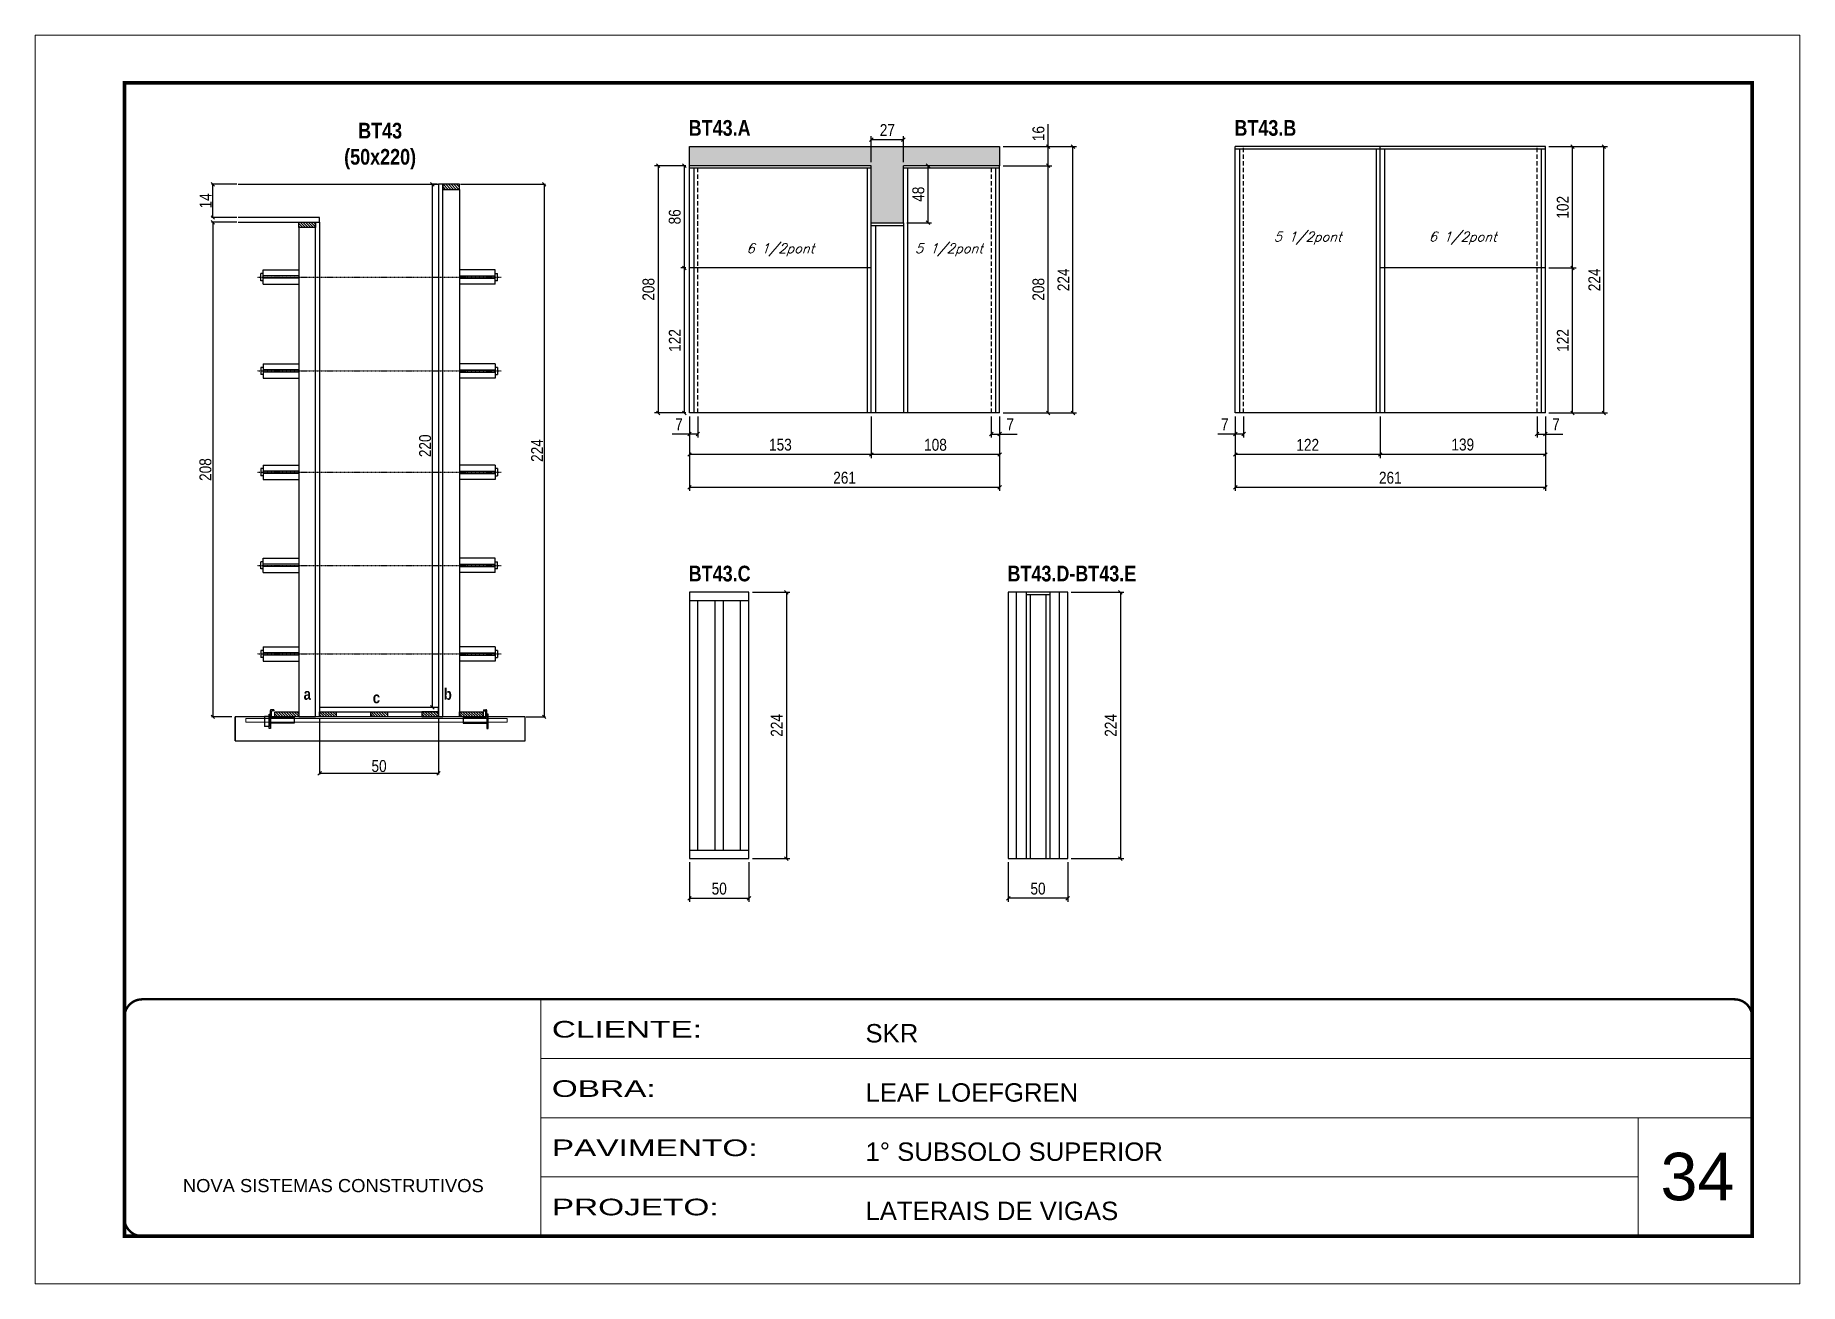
# Model space of a CAD drawing. Extents: x 3309 to 9590, y -2522 to 14608.
# Drawn here: x 4894 to 6379, y 4369 to 5419 of the extents above; entities that cross this region are included whole.
import ezdxf

# ---------------------------------------------------------------- set-up
doc = ezdxf.new("R2010")
doc.units = 0
for name, pattern in [('CONTINUO', [0]), ('DASHED', [0.75, 0.5, -0.25]), ('HIDDEN', [0.375, 0.25, -0.125])]:
    doc.linetypes.add(name, pattern=pattern)
for name, color, linetype in [('barrote', 251, 'Continuous'), ('COTA', 241, 'Continuous'), ('detalhes', 4, 'Continuous'), ('NOMENCLATURA', 7, 'Continuous'), ('Painéis', 200, 'Continuous'), ('presilha', 1, 'Continuous'), ('SARR_2.2x10', 60, 'Continuous'), ('SARR_2.2x7', 40, 'Continuous'), ('SARR_3.5x7', 81, 'Continuous'), ('TENSOR', 3, 'Continuous'), ('texto', 7, 'Continuous')]:
    doc.layers.add(name, color=color, linetype=linetype)
for name, color, linetype, lineweight in [('CARIMBO', 255, 'Continuous', 9), ('CONCRETO', 251, 'Continuous', 25), ('Folhas', 255, 'Continuous', 9), ('SARRAFO DE PRESSAO', 251, 'DASHED', 9), ('SCO-___-LAJ', 2, 'Continuous', 0)]:
    doc.layers.add(name, color=color, linetype=linetype, lineweight=lineweight)
doc.styles.add('ARIAL', font='arial.ttf')
doc.styles.add('COTA TECNICA', font='techl___.ttf', dxfattribs={"height": 10})
doc.styles.add('COTA TECNICA 2X', font='techl___.ttf', dxfattribs={"height": 10})
doc.styles.add('Romans', font='romans.shx')
doc.styles.add('TECNICA', font='techb___.ttf', dxfattribs={"height": 10})
doc.styles.add('Tecnologia', font='')
doc.styles.get('Tecnologia').set_extended_font_data('Forgotten Futurist')
doc.dimstyles.new('PAINEL', dxfattribs={"dimtxt": 10, "dimasz": 3, "dimexe": 3, "dimexo": 3, "dimgap": 3, "dimtad": 1, "dimdec": 1, "dimzin": 12, "dimdsep": 46, "dimtxsty": 'COTA TECNICA', "dimblk1": 'OBLIQUE', "dimblk2": 'OBLIQUE', "dimsah": 1, "dimcen": 0.9, "dimclrd": 4, "dimclre": 4, "dimclrt": 240, "dimadec": 1, "dimazin": 3, "dimtfac": 1, "dimtdec": 1, "dimtmove": 0, "dimatfit": 3, "dimfxl": 1, "dimtolj": 1, "dimtzin": 12, "dimarcsym": 0})
doc.dimstyles.new('SECAO', dxfattribs={"dimscale": 0.333333, "dimtxt": 5, "dimasz": 9, "dimexe": 3, "dimexo": 3, "dimgap": 3, "dimtad": 1, "dimdec": 1, "dimlfac": 0.5, "dimzin": 12, "dimdsep": 46, "dimtxsty": 'COTA TECNICA 2X', "dimblk1": 'OBLIQUE', "dimblk2": 'OBLIQUE', "dimsah": 1, "dimcen": 0.9, "dimclrd": 4, "dimclre": 4, "dimclrt": 240, "dimadec": 1, "dimazin": 3, "dimtfac": 1, "dimtdec": 1, "dimtmove": 0, "dimatfit": 3, "dimfxl": 1, "dimtolj": 1, "dimtzin": 12, "dimarcsym": 0})

msp = doc.modelspace()

# ---------------------------------------------------------------- texts
at = {"layer": 'CARIMBO', "style": 'ARIAL'}
msp.add_text('34', height=40, dxfattribs=at).set_placement((6262.23, 4439.4))
at = {"layer": 'detalhes', "style": 'TECNICA'}
for s, p in [('a', (5120.22, 4860.37)), ('c', (5178.41, 4857.45)), ('b', (5238.19, 4860.36))]:
    msp.add_text(s, height=9.6, dxfattribs=at).set_placement(p)
at = {"layer": 'NOMENCLATURA', "style": 'TECNICA'}
for s, p in [('BT43.A', (5444.3, 5334.78)), ('BT43.B', (5903.6, 5334.78)), ('BT43.C', (5444.3, 4959.96)), ('BT43.D-BT43.E', (5712.59, 4959.96))]:
    msp.add_text(s, height=13.2, dxfattribs=at).set_placement(p)
at = {"layer": 'NOMENCLATURA', "insert": (5184.59, 5345.68), "char_height": 13.2, "attachment_point": 2, "style": 'TECNICA'}
msp.add_mtext_dynamic_manual_height_columns('BT43\\P(50x220)', width=300.2766, gutter_width=1, heights=[0], dxfattribs=at)
at = {"layer": 'texto', "color": 2, "char_height": 8, "attachment_point": 5, "style": 'Romans'}
for s, insert in [('{\\Q19;\\C256;6 1/2pont}', (5521.51, 5238.79)), ('{\\Q19;\\C256;5 1/2pont}', (5663.39, 5238.79)), ('{\\Q19;\\C256;5 1/2pont}', (5965.32, 5248.6)), ('{\\Q19;\\C256;6 1/2pont}', (6095.82, 5248.6))]:
    msp.add_mtext(s, dxfattribs=dict(at, insert=insert))

# ---------------------------------------------------------------- blocks, each defined once
blk = doc.blocks.new('9999999999')
at = {"color": 30, "linetype": 'CONTINUO'}
for p, q in [((98564.6, 34230.2), (98564.6, 34429.4)), ((98564.6, 34379.6), (99584, 34379.6)), ((98564.6, 34329.8), (99488, 34329.8)), ((99584, 34329.8), (99488, 34329.8)), ((99488, 34329.8), (99488, 34230.2)), ((98564.6, 34280), (99488, 34280))]:
    blk.add_line(p, q, dxfattribs=at)
at = {"color": 30, "linetype": 'CONTINUO', "const_width": 2}
blk.add_lwpolyline([(99584, 34230.2), (99584, 34414.4, 0.414214), (99569, 34429.4), (98229, 34429.4, 0.414214), (98214, 34414.4), (98214, 34245.2, 0.414214), (98229, 34230.2), (99584, 34230.2)], format="xyb", dxfattribs=at)
at = {"layer": 'Folhas'}
blk.add_lwpolyline([(98139, 34190.2), (99624, 34190.2), (99624, 35240.2), (98139, 35240.2)], close=True, dxfattribs=at)
at = {"layer": 'Folhas', "color": 30, "const_width": 3}
blk.add_lwpolyline([(98214, 34230.2), (99584, 34230.2), (99584, 35200.2), (98214, 35200.2)], close=True, dxfattribs=at)
at = {"color": 7, "linetype": 'Continuous', "ltscale": 5, "style": 'ARIAL'}
for s, height, p in [('SKR', 15.48, (98837.7, 34393.1)), ('LEAF LOEFGREN', 15.483, (98837.7, 34343.3)), ('1° SUBSOLO SUPERIOR', 15.483, (98837.7, 34293.5)), ('NOVA SISTEMAS CONSTRUTIVOS', 11.059, (98263.2, 34267.2)), ('LATERAIS DE VIGAS', 15.483, (98837.7, 34243.7))]:
    blk.add_text(s, height=height, dxfattribs=at).set_placement(p)
at = {"layer": 'Folhas', "color": 7, "style": 'Tecnologia', "width": 1.5}
for s, p in [('CLIENTE:', (98573.7, 34397.2)), ('OBRA:', (98573.7, 34347.3)), ('PAVIMENTO:', (98573.7, 34297.5)), ('PROJETO:', (98573.7, 34247.7))]:
    blk.add_text(s, height=14, dxfattribs=at).set_placement(p)
blk = doc.blocks.new('_Oblique')
at = {"color": 0, "linetype": 'ByBlock', "lineweight": -2}
blk.add_line((-0.5, -0.5), (0.5, 0.5), dxfattribs=at)
blk = doc.blocks.new('*D1142')
at = {"layer": 'COTA', "color": 4, "lineweight": -2, "transparency": 16777216}
for p, q in [((5133.7, 4845), (5133.7, 4797.5)), ((5233.7, 4845), (5233.7, 4797.5)), ((5233.7, 4798.5), (5133.7, 4798.5))]:
    blk.add_line(p, q, dxfattribs=at)
at = {"layer": 'Defpoints', "color": 0, "transparency": 16777216}
for p in [(5133.7, 4846), (5233.7, 4846), (5133.7, 4798.5)]:
    blk.add_point(p, dxfattribs=at)
at = {"layer": 'COTA', "color": 4, "lineweight": -2, "transparency": 16777216, "xscale": 3, "yscale": 3, "zscale": 3, "rotation": 180}
blk.add_blockref('_Oblique', (5133.7, 4798.5), dxfattribs=at)
at = {"layer": 'COTA', "color": 4, "lineweight": -2, "transparency": 16777216, "xscale": 3, "yscale": 3, "zscale": 3}
blk.add_blockref('_Oblique', (5233.7, 4798.5), dxfattribs=at)
at = {"layer": 'COTA', "color": 240, "transparency": 16777216, "insert": (5183.7, 4804.6), "char_height": 10, "attachment_point": 5, "style": 'COTA TECNICA 2X'}
blk.add_mtext('\\A1;50', dxfattribs=at)
blk = doc.blocks.new('PRESILHA METÁLICA 1')
at = {"layer": 'presilha'}
for p, q in [((0, 13), (6, 13)), ((0, 13), (0, 0)), ((6, 0), (0, 0)), ((6, 15.5), (7.5, 15.5)), ((6, -2.5), (6, 15.5)), ((6, 13), (6, 0)), ((7.5, 10.6), (7.5, 19.9)), ((7.5, 15.5), (7.5, -2.5)), ((37.5, 4.1), (7.5, 4.1)), ((12, 21), (8.6, 21)), ((9, 11.6), (9, 18.9)), ((12, 19.5), (9.6, 19.5)), ((37.5, 11), (9.6, 11)), ((12, 21), (12, 19.5)), ((37.5, 11), (37.5, 4.1)), ((7.5, -2.5), (6, -2.5))]:
    blk.add_line(p, q, dxfattribs=at)
for centre, radius, start, end in [((8.6, 19.9), 1.14, 90, 180), ((9.6, 18.9), 0.57, 90, 180), ((9.6, 11.6), 0.57, 180, 270)]:
    blk.add_arc(centre, radius, start, end, dxfattribs=at)
blk = doc.blocks.new('PRESILHA METÁLICA 2')
at = {"layer": 'presilha'}
for p, q in [((-5.2, 23.5), (-5.2, 22)), ((-5.2, 23.5), (-1.9, 23.5)), ((-0.8, 14.6), (-0.8, 22.4)), ((-30.8, 13.5), (-30.8, 6.6)), ((-30.8, 13.5), (-2.8, 13.5)), ((-30.8, 6.6), (-0.8, 6.6)), ((-5.2, 22), (-2.8, 22)), ((-2.2, 14.1), (-2.2, 21.4)), ((0.8, 18), (-0.8, 18)), ((-0.8, 18), (-0.8, 0)), ((-0.8, 0), (0.8, 0)), ((0.8, 0), (0.8, 18))]:
    blk.add_line(p, q, dxfattribs=at)
for centre, radius, start, end in [((-1.9, 22.4), 1.14, 0, 90), ((-2.8, 21.4), 0.57, 0, 90), ((-2.8, 14.1), 0.57, 270, 0)]:
    blk.add_arc(centre, radius, start, end, dxfattribs=at)
blk = doc.blocks.new('*D1143')
at = {"layer": 'COTA', "color": 4, "lineweight": -2, "transparency": 16777216}
for p, q in [((5252.3, 5294), (5323.7, 5294)), ((5322.7, 5294), (5322.7, 4846)), ((5307.5, 4846), (5323.7, 4846))]:
    blk.add_line(p, q, dxfattribs=at)
at = {"layer": 'Defpoints', "color": 0, "transparency": 16777216}
for p in [(5251.3, 5294), (5306.5, 4846), (5322.7, 4846)]:
    blk.add_point(p, dxfattribs=at)
at = {"layer": 'COTA', "color": 4, "lineweight": -2, "transparency": 16777216, "xscale": 3, "yscale": 3, "zscale": 3}
for p, rotation in [((5322.7, 5294), 90), ((5322.7, 4846), 270)]:
    blk.add_blockref('_Oblique', p, dxfattribs=dict(at, rotation=rotation))
at = {"layer": 'COTA', "color": 240, "transparency": 16777216, "insert": (5316.7, 5070), "char_height": 10, "attachment_point": 5, "rotation": 90, "style": 'COTA TECNICA 2X'}
blk.add_mtext('\\A1;224', dxfattribs=at)
blk = doc.blocks.new('*D1144')
at = {"layer": 'COTA', "color": 4, "lineweight": -2, "transparency": 16777216}
for p, q in [((5064, 5262), (5042.8, 5262)), ((5043.8, 5262), (5043.8, 4846)), ((5059.9, 4846), (5042.8, 4846))]:
    blk.add_line(p, q, dxfattribs=at)
at = {"layer": 'Defpoints', "color": 0, "transparency": 16777216}
for p in [(5065, 5262, 0), (5043.8, 4846), (5060.9, 4846)]:
    blk.add_point(p, dxfattribs=at)
at = {"layer": 'COTA', "color": 4, "lineweight": -2, "transparency": 16777216, "xscale": 3, "yscale": 3, "zscale": 3}
for p, rotation in [((5043.8, 5262), 90), ((5043.8, 4846), 270)]:
    blk.add_blockref('_Oblique', p, dxfattribs=dict(at, rotation=rotation))
at = {"layer": 'COTA', "color": 240, "transparency": 16777216, "insert": (5037.6, 5054), "char_height": 10, "attachment_point": 5, "rotation": 90, "style": 'COTA TECNICA 2X'}
blk.add_mtext('\\A1;208', dxfattribs=at)
blk = doc.blocks.new('*D1145')
at = {"layer": 'COTA', "color": 4, "lineweight": -2, "transparency": 16777216}
for p, q in [((5232.7, 5294), (5227.6, 5294)), ((5228.6, 4854), (5228.6, 5294)), ((5232.7, 4854), (5227.6, 4854))]:
    blk.add_line(p, q, dxfattribs=at)
at = {"layer": 'Defpoints', "color": 0, "transparency": 16777216}
for p in [(5228.6, 5294), (5233.7, 5294), (5233.7, 4854)]:
    blk.add_point(p, dxfattribs=at)
at = {"layer": 'COTA', "color": 4, "lineweight": -2, "transparency": 16777216, "xscale": 3, "yscale": 3, "zscale": 3}
for p, rotation in [((5228.6, 5294), 90), ((5228.6, 4854), 270)]:
    blk.add_blockref('_Oblique', p, dxfattribs=dict(at, rotation=rotation))
at = {"layer": 'COTA', "color": 240, "transparency": 16777216, "insert": (5222.5, 5074), "char_height": 10, "attachment_point": 5, "rotation": 90, "style": 'COTA TECNICA 2X'}
blk.add_mtext('\\A1;220', dxfattribs=at)
blk = doc.blocks.new('*D1146')
at = {"layer": 'COTA', "color": 4, "lineweight": -2, "transparency": 16777216}
for p, q in [((5064, 5294), (5042.8, 5294)), ((5043.8, 5266), (5043.8, 5294)), ((5064, 5266), (5042.8, 5266))]:
    blk.add_line(p, q, dxfattribs=at)
at = {"layer": 'Defpoints', "color": 0, "transparency": 16777216}
for p in [(5043.8, 5294), (5065, 5294), (5065, 5266)]:
    blk.add_point(p, dxfattribs=at)
at = {"layer": 'COTA', "color": 4, "lineweight": -2, "transparency": 16777216, "xscale": 3, "yscale": 3, "zscale": 3}
for p, rotation in [((5043.8, 5294), 90), ((5043.8, 5266), 270)]:
    blk.add_blockref('_Oblique', p, dxfattribs=dict(at, rotation=rotation))
at = {"layer": 'COTA', "color": 240, "transparency": 16777216, "insert": (5037.7, 5280), "char_height": 10, "attachment_point": 5, "rotation": 90, "style": 'COTA TECNICA 2X'}
blk.add_mtext('\\A1;14', dxfattribs=at)
blk = doc.blocks.new('*D1147')
at = {"layer": 'COTA', "color": 4, "linetype": 'ByBlock', "lineweight": -2, "transparency": 16777216}
for p, q in [((5598, 5098.6), (5598, 5063.7)), ((5706, 5098.6), (5706, 5063.7)), ((5706, 5066.7), (5598, 5066.7))]:
    blk.add_line(p, q, dxfattribs=at)
at = {"layer": 'Defpoints', "color": 0, "linetype": 'ByBlock', "transparency": 16777216}
for p in [(5598, 5101.6), (5706, 5101.6), (5598, 5066.7)]:
    blk.add_point(p, dxfattribs=at)
at = {"layer": 'COTA', "color": 4, "linetype": 'ByBlock', "lineweight": -2, "transparency": 16777216, "xscale": 3, "yscale": 3, "zscale": 3, "rotation": 180}
blk.add_blockref('_Oblique', (5598, 5066.7), dxfattribs=at)
at = {"layer": 'COTA', "color": 4, "linetype": 'ByBlock', "lineweight": -2, "transparency": 16777216, "xscale": 3, "yscale": 3, "zscale": 3}
blk.add_blockref('_Oblique', (5706, 5066.7), dxfattribs=at)
at = {"layer": 'COTA', "color": 240, "linetype": 'ByBlock', "transparency": 16777216, "insert": (5652, 5074.8), "char_height": 10, "attachment_point": 5, "style": 'COTA TECNICA'}
blk.add_mtext('\\A1;108', dxfattribs=at)
blk = doc.blocks.new('*D1148')
at = {"layer": 'COTA', "color": 4, "linetype": 'ByBlock', "lineweight": -2, "transparency": 16777216}
for p, q in [((5445, 5098.6), (5445, 5063.7)), ((5598, 5098.6), (5598, 5063.7)), ((5598, 5066.7), (5445, 5066.7))]:
    blk.add_line(p, q, dxfattribs=at)
at = {"layer": 'Defpoints', "color": 0, "linetype": 'ByBlock', "transparency": 16777216}
for p in [(5445, 5101.6), (5598, 5101.6), (5445, 5066.7)]:
    blk.add_point(p, dxfattribs=at)
at = {"layer": 'COTA', "color": 4, "linetype": 'ByBlock', "lineweight": -2, "transparency": 16777216, "xscale": 3, "yscale": 3, "zscale": 3, "rotation": 180}
blk.add_blockref('_Oblique', (5445, 5066.7), dxfattribs=at)
at = {"layer": 'COTA', "color": 4, "linetype": 'ByBlock', "lineweight": -2, "transparency": 16777216, "xscale": 3, "yscale": 3, "zscale": 3}
blk.add_blockref('_Oblique', (5598, 5066.7), dxfattribs=at)
at = {"layer": 'COTA', "color": 240, "linetype": 'ByBlock', "transparency": 16777216, "insert": (5521.5, 5074.9), "char_height": 10, "attachment_point": 5, "style": 'COTA TECNICA'}
blk.add_mtext('\\A1;153', dxfattribs=at)
blk = doc.blocks.new('*D1152')
at = {"layer": 'COTA', "color": 4, "linetype": 'ByBlock', "lineweight": -2, "transparency": 16777216}
for p, q in [((5445, 5098.6), (5445, 5036)), ((5706, 5098.6), (5706, 5036)), ((5706, 5039), (5445, 5039))]:
    blk.add_line(p, q, dxfattribs=at)
at = {"layer": 'Defpoints', "color": 0, "linetype": 'ByBlock', "transparency": 16777216}
for p in [(5445, 5101.6), (5706, 5101.6), (5445, 5039)]:
    blk.add_point(p, dxfattribs=at)
at = {"layer": 'COTA', "color": 4, "linetype": 'ByBlock', "lineweight": -2, "transparency": 16777216, "xscale": 3, "yscale": 3, "zscale": 3, "rotation": 180}
blk.add_blockref('_Oblique', (5445, 5039), dxfattribs=at)
at = {"layer": 'COTA', "color": 4, "linetype": 'ByBlock', "lineweight": -2, "transparency": 16777216, "xscale": 3, "yscale": 3, "zscale": 3}
blk.add_blockref('_Oblique', (5706, 5039), dxfattribs=at)
at = {"layer": 'COTA', "color": 240, "linetype": 'ByBlock', "transparency": 16777216, "insert": (5575.5, 5047.1), "char_height": 10, "attachment_point": 5, "style": 'COTA TECNICA'}
blk.add_mtext('\\A1;261', dxfattribs=at)
blk = doc.blocks.new('*D1153')
at = {"layer": 'COTA', "color": 4, "lineweight": -2, "transparency": 16777216}
for p, q in [((5445, 5098.6), (5445, 5080.9)), ((5452, 5098.6), (5452, 5080.9)), ((5445, 5083.9), (5430.3, 5083.9)), ((5452, 5083.9), (5445, 5083.9))]:
    blk.add_line(p, q, dxfattribs=at)
at = {"layer": 'Defpoints', "color": 0, "transparency": 16777216}
for p in [(5445, 5101.6), (5452, 5101.6), (5445, 5083.9)]:
    blk.add_point(p, dxfattribs=at)
at = {"layer": 'COTA', "color": 4, "lineweight": -2, "transparency": 16777216, "xscale": 3, "yscale": 3, "zscale": 3, "rotation": 180}
blk.add_blockref('_Oblique', (5445, 5083.9), dxfattribs=at)
at = {"layer": 'COTA', "color": 4, "lineweight": -2, "transparency": 16777216, "xscale": 3, "yscale": 3, "zscale": 3}
blk.add_blockref('_Oblique', (5452, 5083.9), dxfattribs=at)
at = {"layer": 'COTA', "color": 240, "transparency": 16777216, "insert": (5436.1, 5092), "char_height": 10, "attachment_point": 5, "style": 'COTA TECNICA'}
blk.add_mtext('\\A1;7', dxfattribs=at)
blk = doc.blocks.new('*D1154')
at = {"layer": 'COTA', "color": 4, "lineweight": -2, "transparency": 16777216}
for p, q in [((5699, 5098.6), (5699, 5080.9)), ((5706, 5098.6), (5706, 5080.9)), ((5699, 5083.9), (5706, 5083.9)), ((5706, 5083.9), (5720.7, 5083.9))]:
    blk.add_line(p, q, dxfattribs=at)
at = {"layer": 'Defpoints', "color": 0, "transparency": 16777216}
for p in [(5699, 5101.6), (5706, 5101.6), (5706, 5083.9)]:
    blk.add_point(p, dxfattribs=at)
at = {"layer": 'COTA', "color": 4, "lineweight": -2, "transparency": 16777216, "xscale": 3, "yscale": 3, "zscale": 3, "rotation": 180}
blk.add_blockref('_Oblique', (5699, 5083.9), dxfattribs=at)
at = {"layer": 'COTA', "color": 4, "lineweight": -2, "transparency": 16777216, "xscale": 3, "yscale": 3, "zscale": 3}
blk.add_blockref('_Oblique', (5706, 5083.9), dxfattribs=at)
at = {"layer": 'COTA', "color": 240, "transparency": 16777216, "insert": (5714.9, 5092), "char_height": 10, "attachment_point": 5, "style": 'COTA TECNICA'}
blk.add_mtext('\\A1;7', dxfattribs=at)
blk = doc.blocks.new('*D1155')
at = {"layer": 'COTA', "color": 4, "lineweight": -2, "transparency": 16777216}
for p, q in [((5746.8, 5325.6), (5746.8, 5344.6)), ((5709, 5325.6), (5749.8, 5325.6)), ((5746.8, 5309.6), (5746.8, 5325.6)), ((5709, 5309.6), (5749.8, 5309.6))]:
    blk.add_line(p, q, dxfattribs=at)
at = {"layer": 'Defpoints', "color": 0, "transparency": 16777216}
for p in [(5706, 5325.6), (5746.8, 5325.6), (5706, 5309.6)]:
    blk.add_point(p, dxfattribs=at)
at = {"layer": 'COTA', "color": 4, "lineweight": -2, "transparency": 16777216, "xscale": 3, "yscale": 3, "zscale": 3}
for p, rotation in [((5746.8, 5325.6), 90), ((5746.8, 5309.6), 270)]:
    blk.add_blockref('_Oblique', p, dxfattribs=dict(at, rotation=rotation))
at = {"layer": 'COTA', "color": 240, "transparency": 16777216, "insert": (5738.7, 5336.6), "char_height": 10, "attachment_point": 5, "rotation": 90, "style": 'COTA TECNICA'}
blk.add_mtext('\\A1;16', dxfattribs=at)
blk = doc.blocks.new('*D1156')
at = {"layer": 'COTA', "color": 4, "lineweight": -2, "transparency": 16777216}
for p, q in [((5709, 5325.6), (5770.7, 5325.6)), ((5767.7, 5101.6), (5767.7, 5325.6)), ((5709, 5101.6), (5770.7, 5101.6))]:
    blk.add_line(p, q, dxfattribs=at)
at = {"layer": 'Defpoints', "color": 0, "transparency": 16777216}
for p in [(5706, 5325.6), (5767.7, 5325.6), (5706, 5101.6)]:
    blk.add_point(p, dxfattribs=at)
at = {"layer": 'COTA', "color": 4, "lineweight": -2, "transparency": 16777216, "xscale": 3, "yscale": 3, "zscale": 3}
for p, rotation in [((5767.7, 5325.6), 90), ((5767.7, 5101.6), 270)]:
    blk.add_blockref('_Oblique', p, dxfattribs=dict(at, rotation=rotation))
at = {"layer": 'COTA', "color": 240, "transparency": 16777216, "insert": (5759.7, 5213.6), "char_height": 10, "attachment_point": 5, "rotation": 90, "style": 'COTA TECNICA'}
blk.add_mtext('\\A1;224', dxfattribs=at)
blk = doc.blocks.new('*D1149')
at = {"layer": 'COTA', "color": 4, "lineweight": -2, "transparency": 16777216}
for p, q in [((5598, 5312.6), (5598, 5334.5)), ((5598, 5331.5), (5625, 5331.5)), ((5625, 5312.6), (5625, 5334.5))]:
    blk.add_line(p, q, dxfattribs=at)
at = {"layer": 'Defpoints', "color": 0, "transparency": 16777216}
for p in [(5625, 5331.5), (5598, 5309.6), (5625, 5309.6)]:
    blk.add_point(p, dxfattribs=at)
at = {"layer": 'COTA', "color": 4, "lineweight": -2, "transparency": 16777216, "xscale": 3, "yscale": 3, "zscale": 3, "rotation": 180}
blk.add_blockref('_Oblique', (5598, 5331.5), dxfattribs=at)
at = {"layer": 'COTA', "color": 4, "lineweight": -2, "transparency": 16777216, "xscale": 3, "yscale": 3, "zscale": 3}
blk.add_blockref('_Oblique', (5625, 5331.5), dxfattribs=at)
at = {"layer": 'COTA', "color": 240, "transparency": 16777216, "insert": (5611.5, 5339.6), "char_height": 10, "attachment_point": 5, "style": 'COTA TECNICA'}
blk.add_mtext('\\A1;27', dxfattribs=at)
blk = doc.blocks.new('*D1150')
at = {"layer": 'COTA', "color": 4, "lineweight": -2, "transparency": 16777216}
for p, q in [((5442, 5309.6), (5415.6, 5309.6)), ((5418.6, 5309.6), (5418.6, 5101.6)), ((5442, 5101.6), (5415.6, 5101.6))]:
    blk.add_line(p, q, dxfattribs=at)
at = {"layer": 'Defpoints', "color": 0, "transparency": 16777216}
for p in [(5445, 5309.6), (5418.6, 5101.6), (5445, 5101.6)]:
    blk.add_point(p, dxfattribs=at)
at = {"layer": 'COTA', "color": 4, "lineweight": -2, "transparency": 16777216, "xscale": 3, "yscale": 3, "zscale": 3}
for p, rotation in [((5418.6, 5309.6), 90), ((5418.6, 5101.6), 270)]:
    blk.add_blockref('_Oblique', p, dxfattribs=dict(at, rotation=rotation))
at = {"layer": 'COTA', "color": 240, "transparency": 16777216, "insert": (5410.5, 5205.6), "char_height": 10, "attachment_point": 5, "rotation": 90, "style": 'COTA TECNICA'}
blk.add_mtext('\\A1;208', dxfattribs=at)
blk = doc.blocks.new('*D1151')
at = {"layer": 'COTA', "color": 4, "lineweight": -2, "transparency": 16777216}
for p, q in [((5709, 5309.6), (5749.8, 5309.6)), ((5746.8, 5101.6), (5746.8, 5309.6)), ((5709, 5101.6), (5749.8, 5101.6))]:
    blk.add_line(p, q, dxfattribs=at)
at = {"layer": 'Defpoints', "color": 0, "transparency": 16777216}
for p in [(5706, 5309.6), (5746.8, 5309.6), (5706, 5101.6)]:
    blk.add_point(p, dxfattribs=at)
at = {"layer": 'COTA', "color": 4, "lineweight": -2, "transparency": 16777216, "xscale": 3, "yscale": 3, "zscale": 3}
for p, rotation in [((5746.8, 5309.6), 90), ((5746.8, 5101.6), 270)]:
    blk.add_blockref('_Oblique', p, dxfattribs=dict(at, rotation=rotation))
at = {"layer": 'COTA', "color": 240, "transparency": 16777216, "insert": (5738.7, 5205.6), "char_height": 10, "attachment_point": 5, "rotation": 90, "style": 'COTA TECNICA'}
blk.add_mtext('\\A1;208', dxfattribs=at)
blk = doc.blocks.new('*D1157')
at = {"layer": 'COTA', "color": 4, "lineweight": -2, "transparency": 16777216}
for p, q in [((5645.7, 5309.6), (5645.7, 5261.6)), ((5628, 5261.6), (5648.7, 5261.6))]:
    blk.add_line(p, q, dxfattribs=at)
at = {"layer": 'Defpoints', "color": 0, "transparency": 16777216}
for p in [(5645.7, 5309.6), (5625, 5261.6), (5645.7, 5261.6)]:
    blk.add_point(p, dxfattribs=at)
at = {"layer": 'COTA', "color": 4, "lineweight": -2, "transparency": 16777216, "xscale": 3, "yscale": 3, "zscale": 3}
for p, rotation in [((5645.7, 5309.6), 90), ((5645.7, 5261.6), 270)]:
    blk.add_blockref('_Oblique', p, dxfattribs=dict(at, rotation=rotation))
at = {"layer": 'COTA', "color": 240, "transparency": 16777216, "insert": (5637.6, 5285.6), "char_height": 10, "attachment_point": 5, "rotation": 90, "style": 'COTA TECNICA'}
blk.add_mtext('\\A1;48', dxfattribs=at)
blk = doc.blocks.new('*D1158')
at = {"layer": 'COTA', "color": 4, "lineweight": -2, "transparency": 16777216}
for p, q in [((5442, 5223.6), (5437.7, 5223.6)), ((5440.7, 5101.6), (5440.7, 5223.6)), ((5442, 5101.6), (5437.7, 5101.6))]:
    blk.add_line(p, q, dxfattribs=at)
at = {"layer": 'Defpoints', "color": 0, "transparency": 16777216}
for p in [(5440.7, 5223.6), (5445, 5223.6), (5445, 5101.6)]:
    blk.add_point(p, dxfattribs=at)
at = {"layer": 'COTA', "color": 4, "lineweight": -2, "transparency": 16777216, "xscale": 3, "yscale": 3, "zscale": 3}
for p, rotation in [((5440.7, 5223.6), 90), ((5440.7, 5101.6), 270)]:
    blk.add_blockref('_Oblique', p, dxfattribs=dict(at, rotation=rotation))
at = {"layer": 'COTA', "color": 240, "transparency": 16777216, "insert": (5432.6, 5162.6), "char_height": 10, "attachment_point": 5, "rotation": 90, "style": 'COTA TECNICA'}
blk.add_mtext('\\A1;122', dxfattribs=at)
blk = doc.blocks.new('*D1159')
at = {"layer": 'COTA', "color": 4, "lineweight": -2, "transparency": 16777216}
for p, q in [((5442, 5309.6), (5437.7, 5309.6)), ((5440.7, 5223.6), (5440.7, 5309.6)), ((5442, 5223.6), (5437.7, 5223.6))]:
    blk.add_line(p, q, dxfattribs=at)
at = {"layer": 'Defpoints', "color": 0, "transparency": 16777216}
for p in [(5440.7, 5309.6), (5445, 5309.6), (5445, 5223.6)]:
    blk.add_point(p, dxfattribs=at)
at = {"layer": 'COTA', "color": 4, "lineweight": -2, "transparency": 16777216, "xscale": 3, "yscale": 3, "zscale": 3}
for p, rotation in [((5440.7, 5309.6), 90), ((5440.7, 5223.6), 270)]:
    blk.add_blockref('_Oblique', p, dxfattribs=dict(at, rotation=rotation))
at = {"layer": 'COTA', "color": 240, "transparency": 16777216, "insert": (5432.6, 5266.6), "char_height": 10, "attachment_point": 5, "rotation": 90, "style": 'COTA TECNICA'}
blk.add_mtext('\\A1;86', dxfattribs=at)
blk = doc.blocks.new('*D1160')
at = {"layer": 'COTA', "color": 4, "linetype": 'ByBlock', "lineweight": -2, "transparency": 16777216}
for p, q in [((6026.3, 5098.6), (6026.3, 5063.7)), ((6165.3, 5098.6), (6165.3, 5063.7)), ((6165.3, 5066.7), (6026.3, 5066.7))]:
    blk.add_line(p, q, dxfattribs=at)
at = {"layer": 'Defpoints', "color": 0, "linetype": 'ByBlock', "transparency": 16777216}
for p in [(6026.3, 5101.6), (6165.3, 5101.6), (6026.3, 5066.7)]:
    blk.add_point(p, dxfattribs=at)
at = {"layer": 'COTA', "color": 4, "linetype": 'ByBlock', "lineweight": -2, "transparency": 16777216, "xscale": 3, "yscale": 3, "zscale": 3, "rotation": 180}
blk.add_blockref('_Oblique', (6026.3, 5066.7), dxfattribs=at)
at = {"layer": 'COTA', "color": 4, "linetype": 'ByBlock', "lineweight": -2, "transparency": 16777216, "xscale": 3, "yscale": 3, "zscale": 3}
blk.add_blockref('_Oblique', (6165.3, 5066.7), dxfattribs=at)
at = {"layer": 'COTA', "color": 240, "linetype": 'ByBlock', "transparency": 16777216, "insert": (6095.8, 5075), "char_height": 10, "attachment_point": 5, "style": 'COTA TECNICA'}
blk.add_mtext('\\A1;139', dxfattribs=at)
blk = doc.blocks.new('*D1161')
at = {"layer": 'COTA', "color": 4, "linetype": 'ByBlock', "lineweight": -2, "transparency": 16777216}
for p, q in [((5904.3, 5098.6), (5904.3, 5063.7)), ((6026.3, 5098.6), (6026.3, 5063.7)), ((6026.3, 5066.7), (5904.3, 5066.7))]:
    blk.add_line(p, q, dxfattribs=at)
at = {"layer": 'Defpoints', "color": 0, "linetype": 'ByBlock', "transparency": 16777216}
for p in [(5904.3, 5101.6), (6026.3, 5101.6), (5904.3, 5066.7)]:
    blk.add_point(p, dxfattribs=at)
at = {"layer": 'COTA', "color": 4, "linetype": 'ByBlock', "lineweight": -2, "transparency": 16777216, "xscale": 3, "yscale": 3, "zscale": 3, "rotation": 180}
blk.add_blockref('_Oblique', (5904.3, 5066.7), dxfattribs=at)
at = {"layer": 'COTA', "color": 4, "linetype": 'ByBlock', "lineweight": -2, "transparency": 16777216, "xscale": 3, "yscale": 3, "zscale": 3}
blk.add_blockref('_Oblique', (6026.3, 5066.7), dxfattribs=at)
at = {"layer": 'COTA', "color": 240, "linetype": 'ByBlock', "transparency": 16777216, "insert": (5965.3, 5074.8), "char_height": 10, "attachment_point": 5, "style": 'COTA TECNICA'}
blk.add_mtext('\\A1;122', dxfattribs=at)
blk = doc.blocks.new('*D1162')
at = {"layer": 'COTA', "color": 4, "linetype": 'ByBlock', "lineweight": -2, "transparency": 16777216}
for p, q in [((5904.3, 5098.6), (5904.3, 5036)), ((6165.3, 5098.6), (6165.3, 5036)), ((6165.3, 5039), (5904.3, 5039))]:
    blk.add_line(p, q, dxfattribs=at)
at = {"layer": 'Defpoints', "color": 0, "linetype": 'ByBlock', "transparency": 16777216}
for p in [(5904.3, 5101.6), (6165.3, 5101.6), (5904.3, 5039)]:
    blk.add_point(p, dxfattribs=at)
at = {"layer": 'COTA', "color": 4, "linetype": 'ByBlock', "lineweight": -2, "transparency": 16777216, "xscale": 3, "yscale": 3, "zscale": 3, "rotation": 180}
blk.add_blockref('_Oblique', (5904.3, 5039), dxfattribs=at)
at = {"layer": 'COTA', "color": 4, "linetype": 'ByBlock', "lineweight": -2, "transparency": 16777216, "xscale": 3, "yscale": 3, "zscale": 3}
blk.add_blockref('_Oblique', (6165.3, 5039), dxfattribs=at)
at = {"layer": 'COTA', "color": 240, "linetype": 'ByBlock', "transparency": 16777216, "insert": (6034.8, 5047.1), "char_height": 10, "attachment_point": 5, "style": 'COTA TECNICA'}
blk.add_mtext('\\A1;261', dxfattribs=at)
blk = doc.blocks.new('*D1163')
at = {"layer": 'COTA', "color": 4, "lineweight": -2, "transparency": 16777216}
for p, q in [((6168.3, 5325.6), (6217.5, 5325.6)), ((6214.5, 5101.6), (6214.5, 5325.6)), ((6168.3, 5101.6), (6217.5, 5101.6))]:
    blk.add_line(p, q, dxfattribs=at)
at = {"layer": 'Defpoints', "color": 0, "transparency": 16777216}
for p in [(6165.3, 5325.6), (6214.5, 5325.6), (6165.3, 5101.6)]:
    blk.add_point(p, dxfattribs=at)
at = {"layer": 'COTA', "color": 4, "lineweight": -2, "transparency": 16777216, "xscale": 3, "yscale": 3, "zscale": 3}
for p, rotation in [((6214.5, 5325.6), 90), ((6214.5, 5101.6), 270)]:
    blk.add_blockref('_Oblique', p, dxfattribs=dict(at, rotation=rotation))
at = {"layer": 'COTA', "color": 240, "transparency": 16777216, "insert": (6206.5, 5213.6), "char_height": 10, "attachment_point": 5, "rotation": 90, "style": 'COTA TECNICA'}
blk.add_mtext('\\A1;224', dxfattribs=at)
blk = doc.blocks.new('*D1164')
at = {"layer": 'COTA', "color": 4, "lineweight": -2, "transparency": 16777216}
for p, q in [((5904.3, 5098.6), (5904.3, 5080.9)), ((5911.3, 5098.6), (5911.3, 5080.9)), ((5904.3, 5083.9), (5889.6, 5083.9)), ((5911.3, 5083.9), (5904.3, 5083.9))]:
    blk.add_line(p, q, dxfattribs=at)
at = {"layer": 'Defpoints', "color": 0, "transparency": 16777216}
for p in [(5904.3, 5101.6), (5911.3, 5101.6), (5904.3, 5083.9)]:
    blk.add_point(p, dxfattribs=at)
at = {"layer": 'COTA', "color": 4, "lineweight": -2, "transparency": 16777216, "xscale": 3, "yscale": 3, "zscale": 3, "rotation": 180}
blk.add_blockref('_Oblique', (5904.3, 5083.9), dxfattribs=at)
at = {"layer": 'COTA', "color": 4, "lineweight": -2, "transparency": 16777216, "xscale": 3, "yscale": 3, "zscale": 3}
blk.add_blockref('_Oblique', (5911.3, 5083.9), dxfattribs=at)
at = {"layer": 'COTA', "color": 240, "transparency": 16777216, "insert": (5895.5, 5092), "char_height": 10, "attachment_point": 5, "style": 'COTA TECNICA'}
blk.add_mtext('\\A1;7', dxfattribs=at)
blk = doc.blocks.new('*D1165')
at = {"layer": 'COTA', "color": 4, "lineweight": -2, "transparency": 16777216}
for p, q in [((6158.3, 5098.6), (6158.3, 5080.9)), ((6165.3, 5098.6), (6165.3, 5080.9)), ((6158.3, 5083.9), (6165.3, 5083.9)), ((6165.3, 5083.9), (6180.1, 5083.9))]:
    blk.add_line(p, q, dxfattribs=at)
at = {"layer": 'Defpoints', "color": 0, "transparency": 16777216}
for p in [(6158.3, 5101.6), (6165.3, 5101.6), (6165.3, 5083.9)]:
    blk.add_point(p, dxfattribs=at)
at = {"layer": 'COTA', "color": 4, "lineweight": -2, "transparency": 16777216, "xscale": 3, "yscale": 3, "zscale": 3, "rotation": 180}
blk.add_blockref('_Oblique', (6158.3, 5083.9), dxfattribs=at)
at = {"layer": 'COTA', "color": 4, "lineweight": -2, "transparency": 16777216, "xscale": 3, "yscale": 3, "zscale": 3}
blk.add_blockref('_Oblique', (6165.3, 5083.9), dxfattribs=at)
at = {"layer": 'COTA', "color": 240, "transparency": 16777216, "insert": (6174.2, 5092), "char_height": 10, "attachment_point": 5, "style": 'COTA TECNICA'}
blk.add_mtext('\\A1;7', dxfattribs=at)
blk = doc.blocks.new('*D1166')
at = {"layer": 'COTA', "color": 4, "lineweight": -2, "transparency": 16777216}
for p, q in [((6168.3, 5223.6), (6191.1, 5223.6)), ((6188.1, 5101.6), (6188.1, 5223.6)), ((6168.3, 5101.6), (6191.1, 5101.6))]:
    blk.add_line(p, q, dxfattribs=at)
at = {"layer": 'Defpoints', "color": 0, "transparency": 16777216}
for p in [(6165.3, 5223.6), (6188.1, 5223.6), (6165.3, 5101.6)]:
    blk.add_point(p, dxfattribs=at)
at = {"layer": 'COTA', "color": 4, "lineweight": -2, "transparency": 16777216, "xscale": 3, "yscale": 3, "zscale": 3}
for p, rotation in [((6188.1, 5223.6), 90), ((6188.1, 5101.6), 270)]:
    blk.add_blockref('_Oblique', p, dxfattribs=dict(at, rotation=rotation))
at = {"layer": 'COTA', "color": 240, "transparency": 16777216, "insert": (6180, 5162.6), "char_height": 10, "attachment_point": 5, "rotation": 90, "style": 'COTA TECNICA'}
blk.add_mtext('\\A1;122', dxfattribs=at)
blk = doc.blocks.new('*D1167')
at = {"layer": 'COTA', "color": 4, "lineweight": -2, "transparency": 16777216}
for p, q in [((6168.3, 5325.6), (6191.1, 5325.6)), ((6188.1, 5223.6), (6188.1, 5325.6)), ((6168.3, 5223.6), (6191.1, 5223.6))]:
    blk.add_line(p, q, dxfattribs=at)
at = {"layer": 'Defpoints', "color": 0, "transparency": 16777216}
for p in [(6165.3, 5325.6), (6188.1, 5325.6), (6165.3, 5223.6)]:
    blk.add_point(p, dxfattribs=at)
at = {"layer": 'COTA', "color": 4, "lineweight": -2, "transparency": 16777216, "xscale": 3, "yscale": 3, "zscale": 3}
for p, rotation in [((6188.1, 5325.6), 90), ((6188.1, 5223.6), 270)]:
    blk.add_blockref('_Oblique', p, dxfattribs=dict(at, rotation=rotation))
at = {"layer": 'COTA', "color": 240, "transparency": 16777216, "insert": (6180, 5274.6), "char_height": 10, "attachment_point": 5, "rotation": 90, "style": 'COTA TECNICA'}
blk.add_mtext('\\A1;102', dxfattribs=at)
blk = doc.blocks.new('*D1168')
at = {"layer": 'COTA', "color": 4, "lineweight": -2, "transparency": 16777216}
for p, q in [((5498, 4950.8), (5529.5, 4950.8)), ((5526.5, 4950.8), (5526.5, 4726.8)), ((5498, 4726.8), (5529.5, 4726.8))]:
    blk.add_line(p, q, dxfattribs=at)
at = {"layer": 'Defpoints', "color": 0, "transparency": 16777216}
for p in [(5495, 4950.8), (5495, 4726.8), (5526.5, 4726.8)]:
    blk.add_point(p, dxfattribs=at)
at = {"layer": 'COTA', "color": 4, "lineweight": -2, "transparency": 16777216, "xscale": 3, "yscale": 3, "zscale": 3}
for p, rotation in [((5526.5, 4950.8), 90), ((5526.5, 4726.8), 270)]:
    blk.add_blockref('_Oblique', p, dxfattribs=dict(at, rotation=rotation))
at = {"layer": 'COTA', "color": 240, "transparency": 16777216, "insert": (5518.4, 4838.8), "char_height": 10, "attachment_point": 5, "rotation": 90, "style": 'COTA TECNICA'}
blk.add_mtext('\\A1;224', dxfattribs=at)
blk = doc.blocks.new('*D1169')
at = {"layer": 'COTA', "color": 4, "lineweight": -2, "transparency": 16777216}
for p, q in [((5445, 4723.8), (5445, 4690.4)), ((5495, 4723.8), (5495, 4690.4)), ((5445, 4693.4), (5495, 4693.4))]:
    blk.add_line(p, q, dxfattribs=at)
at = {"layer": 'Defpoints', "color": 0, "transparency": 16777216}
for p in [(5445, 4726.8), (5495, 4726.8), (5495, 4693.4)]:
    blk.add_point(p, dxfattribs=at)
at = {"layer": 'COTA', "color": 4, "lineweight": -2, "transparency": 16777216, "xscale": 3, "yscale": 3, "zscale": 3, "rotation": 180}
blk.add_blockref('_Oblique', (5445, 4693.4), dxfattribs=at)
at = {"layer": 'COTA', "color": 4, "lineweight": -2, "transparency": 16777216, "xscale": 3, "yscale": 3, "zscale": 3}
blk.add_blockref('_Oblique', (5495, 4693.4), dxfattribs=at)
at = {"layer": 'COTA', "color": 240, "transparency": 16777216, "insert": (5470, 4701.5), "char_height": 10, "attachment_point": 5, "style": 'COTA TECNICA'}
blk.add_mtext('\\A1;50', dxfattribs=at)
blk = doc.blocks.new('*D1170')
at = {"layer": 'COTA', "color": 4, "lineweight": -2, "transparency": 16777216}
for p, q in [((5766.3, 4950.8), (5810.6, 4950.8)), ((5807.6, 4950.8), (5807.6, 4726.8)), ((5766.3, 4726.8), (5810.6, 4726.8))]:
    blk.add_line(p, q, dxfattribs=at)
at = {"layer": 'Defpoints', "color": 0, "transparency": 16777216}
for p in [(5763.3, 4950.8), (5763.3, 4726.8), (5807.6, 4726.8)]:
    blk.add_point(p, dxfattribs=at)
at = {"layer": 'COTA', "color": 4, "lineweight": -2, "transparency": 16777216, "xscale": 3, "yscale": 3, "zscale": 3}
for p, rotation in [((5807.6, 4950.8), 90), ((5807.6, 4726.8), 270)]:
    blk.add_blockref('_Oblique', p, dxfattribs=dict(at, rotation=rotation))
at = {"layer": 'COTA', "color": 240, "transparency": 16777216, "insert": (5799.5, 4838.8), "char_height": 10, "attachment_point": 5, "rotation": 90, "style": 'COTA TECNICA'}
blk.add_mtext('\\A1;224', dxfattribs=at)
blk = doc.blocks.new('*D1171')
at = {"layer": 'COTA', "color": 4, "lineweight": -2, "transparency": 16777216}
for p, q in [((5713.3, 4723.8), (5713.3, 4690.4)), ((5763.3, 4723.8), (5763.3, 4690.4)), ((5763.3, 4693.4), (5713.3, 4693.4))]:
    blk.add_line(p, q, dxfattribs=at)
at = {"layer": 'Defpoints', "color": 0, "transparency": 16777216}
for p in [(5713.3, 4726.8), (5763.3, 4726.8), (5713.3, 4693.4)]:
    blk.add_point(p, dxfattribs=at)
at = {"layer": 'COTA', "color": 4, "lineweight": -2, "transparency": 16777216, "xscale": 3, "yscale": 3, "zscale": 3, "rotation": 180}
blk.add_blockref('_Oblique', (5713.3, 4693.4), dxfattribs=at)
at = {"layer": 'COTA', "color": 4, "lineweight": -2, "transparency": 16777216, "xscale": 3, "yscale": 3, "zscale": 3}
blk.add_blockref('_Oblique', (5763.3, 4693.4), dxfattribs=at)
at = {"layer": 'COTA', "color": 240, "transparency": 16777216, "insert": (5738.3, 4701.5), "char_height": 10, "attachment_point": 5, "style": 'COTA TECNICA'}
blk.add_mtext('\\A1;50', dxfattribs=at)

# ---------------------------------------------------------------- dimensions: what is measured, and where the dimension line sits
at = {"layer": 'COTA'}
for base, p1, p2, picture, middle in [((5625.01, 5331.54), (5598.01, 5309.6), (5625.01, 5309.6), '*D1149', (5611.51, 5339.61)), ((5445.01, 5083.9), (5452.01, 5101.6), (5445.01, 5101.6), '*D1153', (5436.15, 5091.97)), ((5706.01, 5083.9), (5699.01, 5101.6), (5706.01, 5101.6), '*D1154', (5714.88, 5091.97)), ((5904.32, 5083.9), (5911.32, 5101.6), (5904.32, 5101.6), '*D1164', (5895.46, 5091.97)), ((6165.32, 5083.9), (6158.32, 5101.6), (6165.32, 5101.6), '*D1165', (6174.19, 5091.97)), ((5495.01, 4693.4), (5445.01, 4726.78), (5495.01, 4726.78), '*D1169', (5470.01, 4701.51)), ((5713.3, 4693.4), (5763.3, 4726.78), (5713.3, 4726.78), '*D1171', (5738.3, 4701.51))]:
    dim = msp.add_linear_dim(base=base, p1=p1, p2=p2, dimstyle='PAINEL', dxfattribs=at)
    dim.commit()
    dim.dimension.update_dxf_attribs({"geometry": picture, "text_midpoint": middle})
for base, p1, p2, dimstyle, picture, middle in [((5746.82, 5325.6), (5706.01, 5309.6), (5706.01, 5325.6), 'PAINEL', '*D1155', (5738.72, 5336.6)), ((5767.74, 5325.6), (5706.01, 5101.6), (5706.01, 5325.6), 'PAINEL', '*D1156', (5759.67, 5213.6)), ((6214.53, 5325.6), (6165.32, 5101.6), (6165.32, 5325.6), 'PAINEL', '*D1163', (6206.46, 5213.6)), ((5418.63, 5101.6), (5445.01, 5309.6), (5445.01, 5101.6), 'PAINEL', '*D1150', (5410.5, 5205.6)), ((5645.68, 5261.6), (5645.68, 5309.6), (5625.01, 5261.6), 'PAINEL', '*D1157', (5637.59, 5285.6)), ((5746.82, 5309.6), (5706.01, 5101.6), (5706.01, 5309.6), 'PAINEL', '*D1151', (5738.7, 5205.6)), ((5043.77, 5293.98), (5064.99, 5265.98), (5064.99, 5293.98), 'SECAO', '*D1146', (5037.7, 5279.98)), ((5228.62, 5293.98), (5233.69, 4853.98), (5233.69, 5293.98), 'SECAO', '*D1145', (5222.51, 5073.98)), ((5322.74, 4845.98, 0), (5251.29, 5293.98), (5306.5, 4845.98, 0), 'SECAO', '*D1143', (5316.66, 5069.98, 0)), ((5043.77, 4845.98, 0), (5064.99, 5261.98), (5060.88, 4845.98, 0), 'SECAO', '*D1144', (5037.65, 5053.98, 0)), ((5440.69, 5223.6), (5445.01, 5101.6), (5445.01, 5223.6), 'PAINEL', '*D1158', (5432.63, 5162.6)), ((6188.1, 5223.6), (6165.32, 5101.6), (6165.32, 5223.6), 'PAINEL', '*D1166', (6180.04, 5162.6)), ((5526.48, 4726.78), (5495.01, 4950.78), (5495.01, 4726.78), 'PAINEL', '*D1168', (5518.41, 4838.78)), ((5807.6, 4726.78), (5763.3, 4950.78), (5763.3, 4726.78), 'PAINEL', '*D1170', (5799.53, 4838.78))]:
    dim = msp.add_linear_dim(base=base, p1=p1, p2=p2, angle=90, dimstyle=dimstyle, dxfattribs=at)
    dim.commit()
    dim.dimension.update_dxf_attribs({"geometry": picture, "text_midpoint": middle})
for base, p1, p2, picture, middle in [((6188.1, 5325.6), (6165.32, 5223.6), (6165.32, 5325.6), '*D1167', (6180, 5274.6)), ((5440.69, 5309.6), (5445.01, 5223.6), (5445.01, 5309.6), '*D1159', (5432.57, 5266.6))]:
    dim = msp.add_linear_dim(base=base, p1=p1, p2=p2, angle=90, dimstyle='PAINEL', override={"dimtmove": 1}, dxfattribs=at)
    dim.commit()
    dim.dimension.update_dxf_attribs({"geometry": picture, "text_midpoint": middle})
at = {"layer": 'COTA', "linetype": 'ByBlock'}
for base, p1, p2, picture, middle in [((5445.01, 5066.72), (5598.01, 5101.6), (5445.01, 5101.6), '*D1148', (5521.51, 5074.94)), ((5904.32, 5066.72), (6026.32, 5101.6), (5904.32, 5101.6), '*D1161', (5965.32, 5074.78))]:
    dim = msp.add_linear_dim(base=base, p1=p1, p2=p2, angle=180, dimstyle='PAINEL', override={"dimtmove": 1}, dxfattribs=at)
    dim.commit()
    dim.dimension.update_dxf_attribs({"geometry": picture, "text_midpoint": middle})
for base, p1, p2, picture, middle in [((5445.01, 5039.01), (5706.01, 5101.6), (5445.01, 5101.6), '*D1152', (5575.51, 5047.11)), ((5598.01, 5066.72), (5706.01, 5101.6), (5598.01, 5101.6), '*D1147', (5652.01, 5074.84)), ((5904.32, 5039.01), (6165.32, 5101.6), (5904.32, 5101.6), '*D1162', (6034.82, 5047.11)), ((6026.32, 5066.72), (6165.32, 5101.6), (6026.32, 5101.6), '*D1160', (6095.82, 5074.97))]:
    dim = msp.add_linear_dim(base=base, p1=p1, p2=p2, angle=180, dimstyle='PAINEL', dxfattribs=at)
    dim.commit()
    dim.dimension.update_dxf_attribs({"geometry": picture, "text_midpoint": middle})
at = {"layer": 'COTA'}
dim = msp.add_linear_dim(base=(5133.69, 4798.51), p1=(5233.69, 4845.98), p2=(5133.69, 4845.98), angle=180, dimstyle='SECAO', dxfattribs=at)
dim.commit()
dim.dimension.update_dxf_attribs({"geometry": '*D1142', "text_midpoint": (5183.69, 4798.51), "dimtype": 160})

# ---------------------------------------------------------------- hatches: boundary and pattern name
at = {"layer": 'COTA'}
h = msp.add_hatch(dxfattribs=at)
h.set_pattern_fill('AR-CONC', color=256, scale=0.03)
h.set_pattern_definition([(50, (1389.3465, -4e-12), (5.46554, -0.4781726), [0.5715, -6.2865]), (355, (1389.3465, -4e-12), (-1.0573026, 5.7317054), [0.4572, -5.0292175]), (100.451445, (1389.802, -0.04), (4.4082374, 5.2535326), [0.4857003, -5.3427073]), (46.1842, (1389.3465, 1.524), (8.132371, -1.26127), [0.85725, -9.42975]), (96.63556, (1390.024, 1.419), (7.122124, 7.422784), [0.728551, -8.014068]), (351.18415, (1389.3465, 1.524), (7.122124, 7.422784), [0.685799, -7.543792]), (21, (1390.1085, 1.143), (4.5484317, -3.067956), [0.5715, -6.2865]), (326, (1390.1085, 1.143), (1.854061, 5.525639), [0.4572, -5.0292]), (71.451445, (1390.4875, 0.8873), (6.4024926, 2.457683), [0.4857003, -5.342698]), (37.5, (1389.3465, -4e-12), (0.0926581, 2.53665117), [0, -4.96824, 0, -5.1054, 0, -5.04825]), (7.5, (1389.3465, -4e-12), (2.0045899, 3.0054172), [0, -2.91084, 0, -4.85394, 0, -1.92405]), (327.5, (1387.6472, -4e-12), (4.06771786, -0.1718623), [0, -1.905, 0, -5.9436, 0, -7.8867]), (317.5, (1386.8852, -4e-12), (4.4438754, 0.7627947), [0, -2.4765, 0, -3.94716, 0, -5.6007])])
h.paths.add_polyline_path([(5625.01, 5309.6), (5706.01, 5309.6), (5706.01, 5325.6), (5445.01, 5325.6), (5445.01, 5309.6), (5598.01, 5309.6), (5598.01, 5261.6), (5625.01, 5261.6)])
at = {"layer": 'SARR_2.2x10'}
h = msp.add_hatch(dxfattribs=at)
h.set_pattern_fill('ANSI31', color=256, scale=0.5, angle=90)
h.set_pattern_definition([(135, (38289.629, -118666.1891), (-1.122532015, -1.122532015), [])])
h.paths.add_polyline_path([(5096.09, 4850.38), (5096.09, 4845.98), (5116.09, 4845.98), (5116.09, 4850.38)])
h = msp.add_hatch(dxfattribs=at)
h.set_pattern_fill('ANSI31', color=256, scale=0.5, angle=90)
h.set_pattern_definition([(135, (38444.829, -118666.1891), (-1.122532015, -1.122532015), [])])
h.paths.add_polyline_path([(5251.29, 4850.38), (5251.29, 4845.98), (5271.29, 4845.98), (5271.29, 4850.38)])
at = {"layer": 'SARR_2.2x7'}
h = msp.add_hatch(dxfattribs=at)
h.set_pattern_fill('ANSI31', color=256, scale=0.5, angle=90)
h.set_pattern_definition([(135, (38365.629, -118222.5891), (-1.122532015, -1.122532015), [])])
h.paths.add_polyline_path([(5237.29, 5293.98), (5237.29, 5289.58), (5251.29, 5289.58), (5251.29, 5293.98)])
h = msp.add_hatch(dxfattribs=at)
h.set_pattern_fill('ANSI31', color=256, scale=0.5, angle=90)
h.set_pattern_definition([(135, (38283.629, -118254.5891), (-1.122532015, -1.122532015), [])])
h.paths.add_polyline_path([(5130.09, 5261.98), (5130.09, 5257.58), (5116.09, 5257.58), (5116.09, 5261.98)])
h = msp.add_hatch(dxfattribs=at)
h.set_pattern_fill('ANSI31', color=256, scale=0.5, angle=90)
h.set_pattern_definition([(135, (38369.229, -118666.1891), (-1.122532015, -1.122532015), [])])
h.paths.add_polyline_path([(5147.69, 4845.98), (5147.69, 4850.38), (5133.69, 4850.38), (5133.69, 4845.98)])
h = msp.add_hatch(dxfattribs=at)
h.set_pattern_fill('ANSI31', color=256, scale=0.5, angle=90)
h.set_pattern_definition([(135, (38412.229, -118666.1891), (-1.122532015, -1.122532015), [])])
h.paths.add_polyline_path([(5190.69, 4845.98), (5190.69, 4850.38), (5176.69, 4850.38), (5176.69, 4845.98)])
h = msp.add_hatch(dxfattribs=at)
h.set_pattern_fill('ANSI31', color=256, scale=0.5, angle=90)
h.set_pattern_definition([(135, (38431.229, -118666.1891), (-1.122532015, -1.122532015), [])])
h.paths.add_polyline_path([(5219.69, 4850.38), (5219.69, 4845.98), (5233.69, 4845.98), (5233.69, 4850.38)])

# ---------------------------------------------------------------- linework, layer by layer
at = {"ltscale": 3}
for p, q in [((5084.09, 5212.89), (5084.09, 5218.89)), ((5086.09, 5218.89), (5084.09, 5218.89)), ((5086.09, 5212.89), (5084.09, 5212.89)), ((5086.09, 5209.89), (5086.09, 5221.89)), ((5086.09, 5221.89), (5116.09, 5221.89)), ((5116.09, 5216.89), (5086.09, 5216.89)), ((5116.09, 5214.89), (5086.09, 5214.89)), ((5281.29, 5221.89), (5251.29, 5221.89)), ((5251.29, 5216.89), (5281.29, 5216.89)), ((5251.29, 5214.89), (5281.29, 5214.89)), ((5281.29, 5209.89), (5281.29, 5221.89)), ((5281.29, 5218.89), (5283.29, 5218.89)), ((5283.29, 5212.89), (5281.29, 5212.89)), ((5283.29, 5212.89), (5283.29, 5218.89)), ((5086.09, 5209.89), (5116.09, 5209.89)), ((5281.29, 5209.89), (5251.29, 5209.89)), ((5084.09, 5139.98), (5084.09, 5133.98)), ((5086.09, 5139.98), (5084.09, 5139.98)), ((5086.09, 5142.98), (5086.09, 5130.98)), ((5086.09, 5142.98), (5116.09, 5142.98)), ((5281.29, 5142.98), (5251.29, 5142.98)), ((5281.29, 5142.98), (5281.29, 5130.98)), ((5283.29, 5139.98), (5281.29, 5139.98)), ((5283.29, 5139.98), (5283.29, 5133.98)), ((5086.09, 5133.98), (5084.09, 5133.98)), ((5116.09, 5137.98), (5086.09, 5137.98)), ((5116.09, 5135.98), (5086.09, 5135.98)), ((5086.09, 5130.98), (5116.09, 5130.98)), ((5251.29, 5137.98), (5281.29, 5137.98)), ((5251.29, 5135.98), (5281.29, 5135.98)), ((5281.29, 5130.98), (5251.29, 5130.98)), ((5281.29, 5133.98), (5283.29, 5133.98)), ((5084.09, 5054.78), (5084.09, 5048.78)), ((5086.09, 5054.78), (5084.09, 5054.78)), ((5086.09, 5057.78), (5086.09, 5045.78)), ((5086.09, 5057.78), (5116.09, 5057.78)), ((5116.09, 5052.78), (5086.09, 5052.78)), ((5116.09, 5050.78), (5086.09, 5050.78)), ((5281.29, 5057.78), (5251.29, 5057.78)), ((5251.29, 5052.78), (5281.29, 5052.78)), ((5251.29, 5050.78), (5281.29, 5050.78)), ((5281.29, 5057.78), (5281.29, 5045.78)), ((5283.29, 5054.78), (5281.29, 5054.78)), ((5283.29, 5054.78), (5283.29, 5048.78)), ((5086.09, 5048.78), (5084.09, 5048.78)), ((5086.09, 5045.78), (5116.09, 5045.78)), ((5281.29, 5045.78), (5251.29, 5045.78)), ((5281.29, 5048.78), (5283.29, 5048.78)), ((5084.09, 4970.4), (5084.09, 4976.4)), ((5086.09, 4976.4), (5084.09, 4976.4)), ((5086.09, 4967.4), (5086.09, 4979.4)), ((5086.09, 4979.4), (5116.09, 4979.4)), ((5281.29, 4979.4), (5251.29, 4979.4)), ((5281.29, 4967.4), (5281.29, 4979.4)), ((5281.29, 4976.4), (5283.29, 4976.4)), ((5283.29, 4970.4), (5283.29, 4976.4)), ((5086.09, 4970.4), (5084.09, 4970.4)), ((5116.09, 4974.4), (5086.09, 4974.4)), ((5116.09, 4972.4), (5086.09, 4972.4)), ((5086.09, 4967.4), (5116.09, 4967.4)), ((5251.29, 4974.4), (5281.29, 4974.4)), ((5251.29, 4972.4), (5281.29, 4972.4)), ((5281.29, 4967.4), (5251.29, 4967.4)), ((5283.29, 4970.4), (5281.29, 4970.4)), ((5084.09, 4901.89), (5084.09, 4895.89)), ((5086.09, 4901.89), (5084.09, 4901.89)), ((5086.09, 4904.89), (5086.09, 4892.89)), ((5086.09, 4904.89), (5116.09, 4904.89)), ((5281.29, 4904.89), (5251.29, 4904.89)), ((5281.29, 4904.89), (5281.29, 4892.89)), ((5283.29, 4901.89), (5281.29, 4901.89)), ((5283.29, 4901.89), (5283.29, 4895.89)), ((5086.09, 4895.89), (5084.09, 4895.89)), ((5116.09, 4899.89), (5086.09, 4899.89)), ((5116.09, 4897.89), (5086.09, 4897.89)), ((5086.09, 4892.89), (5116.09, 4892.89)), ((5251.29, 4899.89), (5281.29, 4899.89)), ((5251.29, 4897.89), (5281.29, 4897.89)), ((5281.29, 4892.89), (5251.29, 4892.89)), ((5281.29, 4895.89), (5283.29, 4895.89))]:
    msp.add_line(p, q, dxfattribs=at)
at = {"layer": 'barrote'}
msp.add_lwpolyline([(5062.64, 4825.98), (5306.55, 4825.98), (5306.55, 4845.98), (5062.64, 4845.98)], close=True, dxfattribs=at)
at = {"layer": 'CONCRETO', "linetype": 'Continuous'}
msp.add_line((5064.99, 5293.98), (5233.69, 5293.98), dxfattribs=at)
at = {"layer": 'COTA'}
for p, q in [((5445.01, 5309.6), (5445.01, 5325.6)), ((5445.01, 5325.6), (5706.01, 5325.6)), ((5706.01, 5325.6), (5706.01, 5309.6)), ((5625.01, 5261.6), (5625.01, 5101.6))]:
    msp.add_line(p, q, dxfattribs=at)
at = {"layer": 'detalhes', "color": 250}
msp.add_line((5062.64, 4825.98), (5062.64, 4845.98), dxfattribs=at)
at = {"layer": 'Painéis', "linetype": 'ByBlock'}
for p, q in [((6165.32, 5325.6), (5904.32, 5325.6)), ((5904.32, 5101.6), (5904.32, 5325.6)), ((6026.32, 5101.6), (6026.32, 5325.6)), ((6165.32, 5101.6), (6165.32, 5325.6)), ((5598.01, 5309.6), (5445.01, 5309.6)), ((5445.01, 5101.6), (5445.01, 5309.6)), ((5598.01, 5101.6), (5598.01, 5309.6)), ((5706.01, 5309.6), (5625.01, 5309.6)), ((5625.01, 5261.6), (5625.01, 5309.6)), ((5706.01, 5101.6), (5706.01, 5309.6)), ((5598.01, 5261.6), (5625.01, 5261.6)), ((5598.01, 5223.6), (5445.01, 5223.6)), ((6165.32, 5223.6), (6026.32, 5223.6)), ((5706.01, 5101.6), (5445.01, 5101.6)), ((6165.32, 5101.6), (5904.32, 5101.6))]:
    msp.add_line(p, q, dxfattribs=at)
at = {"layer": 'Painéis', "linetype": 'Continuous'}
for points in [[(5237.29, 4845.98), (5237.29, 5293.98), (5233.69, 5293.98), (5233.69, 4845.98)], [(5130.09, 4845.98), (5130.09, 5261.98), (5133.69, 5261.98), (5133.69, 4845.98)], [(5233.69, 4853.98), (5133.69, 4853.98), (5133.69, 4850.38), (5233.69, 4850.38)]]:
    msp.add_lwpolyline(points, close=True, dxfattribs=at)
msp.add_lwpolyline([(5064.99, 5261.98), (5133.69, 5261.98), (5133.69, 5265.98), (5064.99, 5265.98)], dxfattribs=at)
at = {"layer": 'Painéis', "linetype": 'ByBlock'}
for points in [[(5445.01, 4726.78), (5495.01, 4726.78), (5495.01, 4950.78), (5445.01, 4950.78)], [(5713.3, 4726.78), (5763.3, 4726.78), (5763.3, 4950.78), (5713.3, 4950.78)]]:
    msp.add_lwpolyline(points, close=True, dxfattribs=at)
at = {"layer": 'SARR_2.2x10'}
for points in [[(5096.09, 4850.38), (5116.09, 4850.38), (5116.09, 4845.98), (5096.09, 4845.98)], [(5251.29, 4850.38), (5271.29, 4850.38), (5271.29, 4845.98), (5251.29, 4845.98)]]:
    msp.add_lwpolyline(points, close=True, dxfattribs=at)
at = {"layer": 'SARR_2.2x7', "linetype": 'Continuous'}
for p, q in [((6026.32, 5323.4), (5904.32, 5323.4)), ((6165.32, 5323.4), (6026.32, 5323.4)), ((5598.01, 5307.4), (5445.01, 5307.4)), ((5706.01, 5307.4), (5625.01, 5307.4)), ((5598.01, 5259.4), (5625.01, 5259.4)), ((5720.3, 4726.78), (5720.3, 4950.78)), ((5748.3, 4948.58), (5728.3, 4948.58)), ((5756.3, 4726.78), (5756.3, 4950.78)), ((5445.01, 4943.78), (5495.01, 4943.78)), ((5452.01, 4733.78), (5452.01, 4943.78)), ((5466.55, 4733.78), (5466.55, 4943.78)), ((5473.55, 4733.78), (5473.55, 4943.78)), ((5488.01, 4733.78), (5488.01, 4943.78)), ((5445.01, 4733.78), (5495.01, 4733.78))]:
    msp.add_line(p, q, dxfattribs=at)
at = {"layer": 'SARR_2.2x7', "linetype": 'HIDDEN', "ltscale": 15}
for p, q in [((5911.32, 5101.6), (5911.32, 5325.6)), ((6158.32, 5101.6), (6158.32, 5325.6)), ((5452.01, 5101.6), (5452.01, 5309.6)), ((5699.01, 5101.6), (5699.01, 5309.6))]:
    msp.add_line(p, q, dxfattribs=at)
at = {"layer": 'SARR_2.2x7', "elevation": 0}
for points in [[(5251.29, 5293.98), (5237.29, 5293.98), (5237.29, 5289.58), (5251.29, 5289.58)], [(5116.09, 5261.98), (5130.09, 5261.98), (5130.09, 5257.58), (5116.09, 5257.58)]]:
    msp.add_lwpolyline(points, close=True, dxfattribs=at)
at = {"layer": 'SARR_2.2x7'}
for points in [[(5133.69, 4850.38), (5147.69, 4850.38), (5147.69, 4845.98), (5133.69, 4845.98)], [(5176.69, 4850.38), (5190.69, 4850.38), (5190.69, 4845.98), (5176.69, 4845.98)], [(5233.69, 4850.38), (5219.69, 4850.38), (5219.69, 4845.98), (5233.69, 4845.98)]]:
    msp.add_lwpolyline(points, close=True, dxfattribs=at)
at = {"layer": 'SARR_3.5x7'}
for p, q in [((5907.82, 5323.4), (5907.82, 5101.6)), ((6022.82, 5323.4), (6022.82, 5101.6)), ((6029.82, 5323.4), (6029.82, 5101.6)), ((6161.82, 5323.4), (6161.82, 5101.6)), ((5448.51, 5307.4), (5448.51, 5101.6)), ((5594.51, 5307.4), (5594.51, 5101.6)), ((5628.51, 5307.4), (5628.51, 5101.6)), ((5702.51, 5307.4), (5702.51, 5101.6)), ((5601.51, 5259.4), (5601.51, 5101.6)), ((5601.51, 5259.4), (5601.51, 5101.6)), ((5728.3, 4950.78), (5728.3, 4726.78)), ((5731.8, 4948.58), (5731.8, 4726.78)), ((5744.8, 4948.58), (5744.8, 4726.78)), ((5748.3, 4950.78), (5748.3, 4726.78))]:
    msp.add_line(p, q, dxfattribs=at)
for points in [[(5237.29, 5289.58), (5251.29, 5289.58), (5251.29, 4845.98), (5237.29, 4845.98)], [(5130.09, 5257.58), (5116.09, 5257.58), (5116.09, 4845.98), (5130.09, 4845.98)]]:
    msp.add_lwpolyline(points, close=True, dxfattribs=at)
at = {"layer": 'SCO-___-LAJ', "color": 1}
msp.add_lwpolyline([(5071.64, 4844.65), (5291.47, 4844.65), (5291.47, 4841.45), (5071.64, 4841.45)], close=True, dxfattribs=at)
at = {"layer": 'TENSOR', "linetype": 'HIDDEN', "ltscale": 0.5}
for p, q in [((5081.09, 5215.89), (5286.59, 5215.89)), ((5081.09, 5136.98), (5286.59, 5136.98)), ((5081.09, 5051.78), (5286.59, 5051.78)), ((5081.09, 4973.4), (5286.59, 4973.4)), ((5081.09, 4898.89), (5286.59, 4898.89))]:
    msp.add_line(p, q, dxfattribs=at)

# ---------------------------------------------------------------- block references
at = {"layer": 'presilha', "xscale": 0.6666666666666666, "yscale": 0.6666666666666666, "zscale": 0.6666666666666666}
for name, p in [('PRESILHA METÁLICA 1', (5087.22, 4838.01)), ('PRESILHA METÁLICA 2', (5274.97, 4836.35))]:
    msp.add_blockref(name, p, dxfattribs=at)
at = {"layer": 'SARRAFO DE PRESSAO', "color": 6, "linetype": 'ByBlock'}
msp.add_blockref('9999999999', (-93244.61, -29820.95), dxfattribs=at)

msp.set_redraw_order([(e.dxf.handle, doc.entitydb.next_handle()) for e in msp.query("TEXT MTEXT ATTDEF DIMENSION ARC_DIMENSION")])  # texts and dimensions are drawn at this point

doc.saveas('drawing.dxf')
